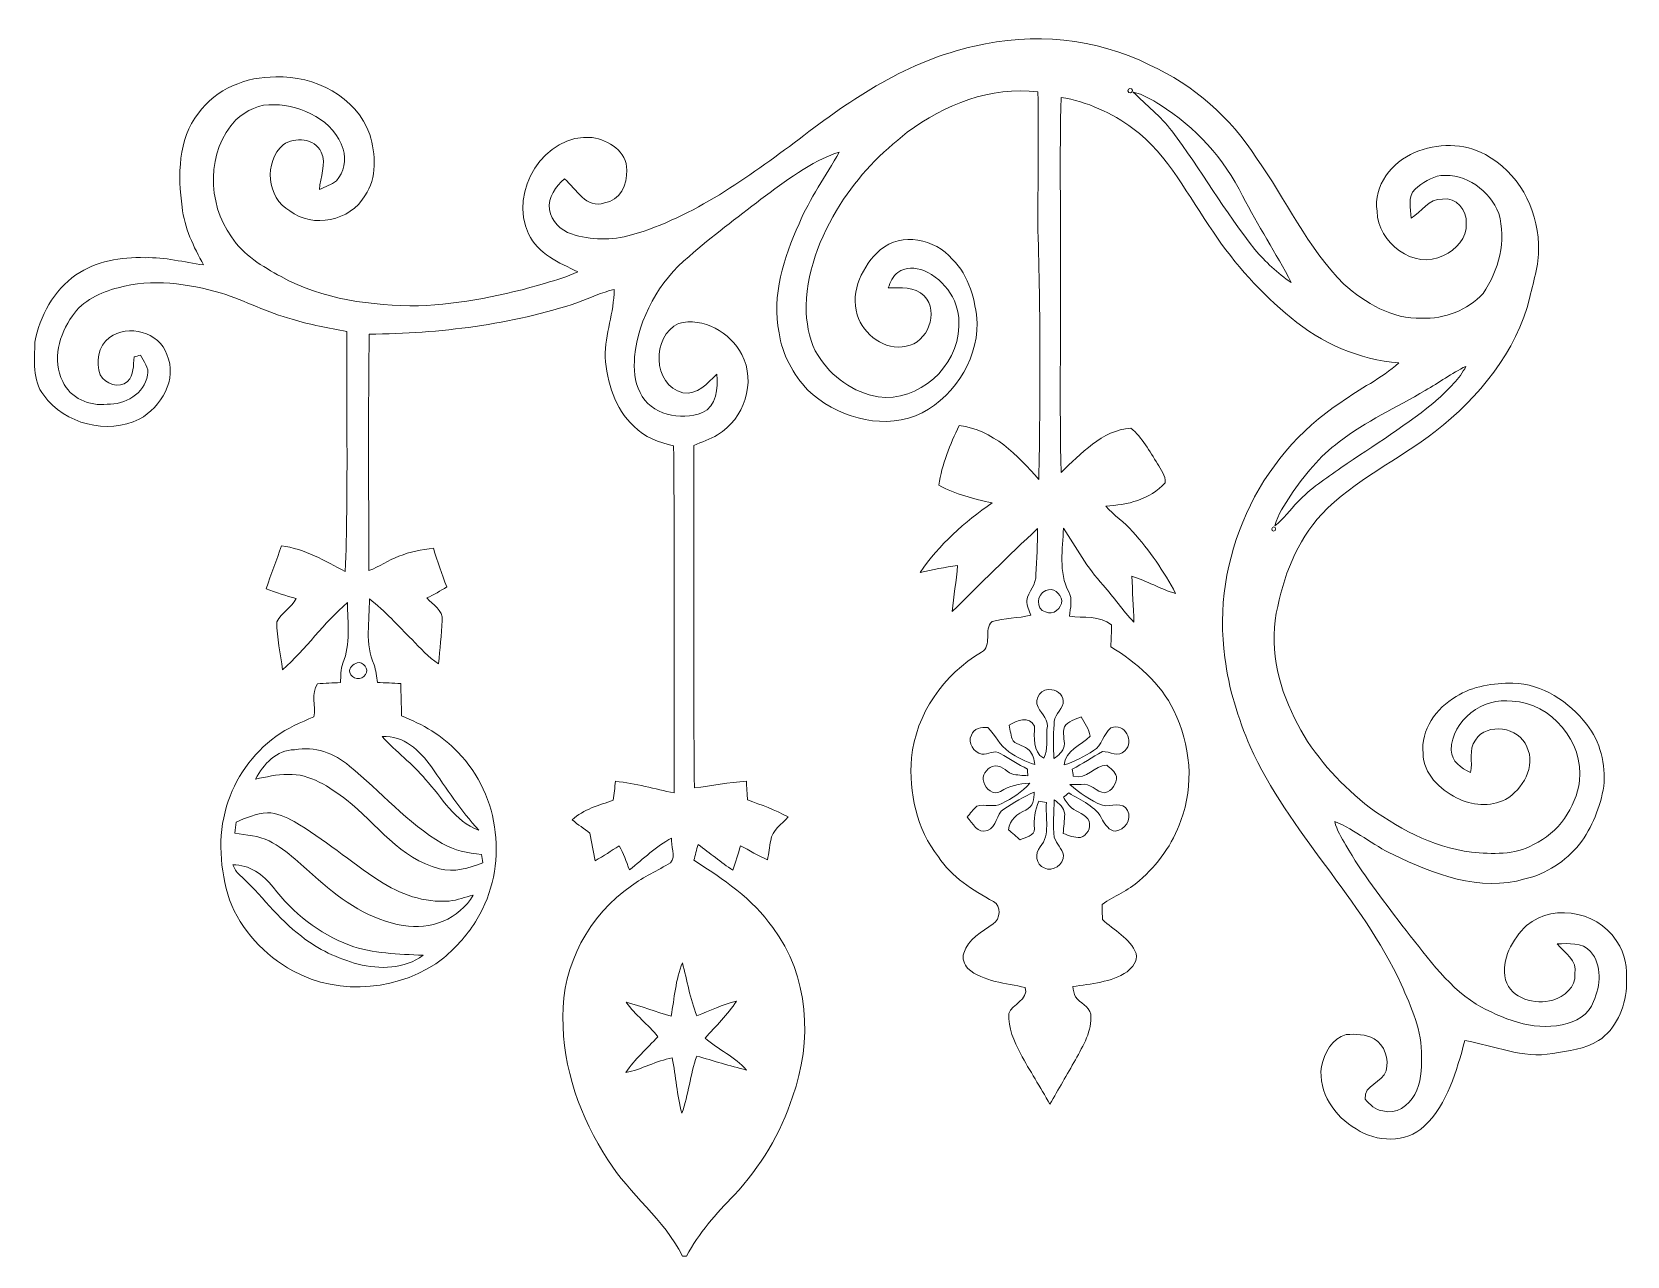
# Model space of a CAD drawing. Header units: centimetres. Extents: x -16.4 to 16.3, y -12.5 to 12.6.
import ezdxf

# ---------------------------------------------------------------- set-up
doc = ezdxf.new("R2010")
doc.units = ezdxf.units.CM
doc.header["$MEASUREMENT"] = 0
doc.layers.add('Layer 1', color=7, linetype='Continuous')

msp = doc.modelspace()

# ---------------------------------------------------------------- linework, layer by layer
at = {"layer": 'Layer 1', "color": 251, "lineweight": 9}
for points, knots in [([(2.94844, 12.31941), (4.14507, 12.61328), (5.44153, 12.48451), (6.54643, 11.93524), (6.54643, 11.93524), (7.43825, 11.52566), (8.2073, 10.85891), (8.73118, 10.02847), (8.73118, 10.02847), (9.3436, 9.17863), (9.77081, 8.1905), (10.52399, 7.44649), (10.52399, 7.44649), (10.9625, 7.05703), (11.51213, 6.72118), (12.12031, 6.74623), (12.12031, 6.74623), (12.58457, 6.72788), (13.06399, 6.90674), (13.37691, 7.25423), (13.37691, 7.25423), (13.70288, 7.72342), (13.86127, 8.33514), (13.69829, 8.89429), (13.69829, 8.89429), (13.51802, 9.3589), (13.02554, 9.72579), (12.51366, 9.66829), (12.51366, 9.66829), (12.31081, 9.64148), (12.13584, 9.51941), (11.98414, 9.38994), (11.98414, 9.38994), (11.81587, 9.24143), (11.90194, 8.99307), (11.90053, 8.79622), (11.90053, 8.79622), (12.12419, 8.91581), (12.25613, 9.20932), (12.54541, 9.18498), (12.54541, 9.18498), (12.82199, 9.24284), (13.05518, 8.95038), (13.03436, 8.68968), (13.03436, 8.68968), (13.05659, 8.39017), (12.81634, 8.15311), (12.56834, 8.03069), (12.56834, 8.03069), (11.95733, 7.72201), (11.21614, 8.29916), (11.20486, 8.93733), (11.20486, 8.93733), (11.1216, 9.46473), (11.51001, 9.94628), (11.97426, 10.14207), (11.97426, 10.14207), (12.43288, 10.33116), (12.98533, 10.34703), (13.42453, 10.09797), (13.42453, 10.09797), (14.08493, 9.74484), (14.49627, 9.00648), (14.51144, 8.26529), (14.51144, 8.26529), (14.54707, 7.89311), (14.41196, 7.53539), (14.33788, 7.17662), (14.33788, 7.17662), (14.05953, 6.05373), (13.29083, 5.12804), (12.39689, 4.42671), (12.39689, 4.42671), (11.63771, 3.8404), (10.74166, 3.42871), (10.0689, 2.73303), (10.0689, 2.73303), (9.55103, 2.17388), (9.27763, 1.43869), (9.13899, 0.70103), (9.13899, 0.70103), (8.99118, -0.0832), (9.20812, -0.88718), (9.57784, -1.57827), (9.57784, -1.57827), (9.90946, -2.21292), (10.40617, -2.74561), (10.95121, -3.20352), (10.95121, -3.20352), (11.59009, -3.69211), (12.33128, -4.09005), (13.13773, -4.198), (13.13773, -4.198), (13.56176, -4.23293), (14.02743, -4.25903), (14.41125, -4.04102), (14.41125, -4.04102), (14.92066, -3.80077), (15.27979, -3.28995), (15.35705, -2.73503), (15.35705, -2.73503), (15.44066, -1.93669), (14.78167, -1.13765), (13.97416, -1.10096), (13.97416, -1.10096), (13.38149, -1.01665), (12.73027, -1.48761), (12.72533, -2.10532), (12.72533, -2.10532), (12.72744, -2.33074), (12.931, -2.48138), (13.12044, -2.56393), (13.12044, -2.56393), (13.17336, -2.34239), (13.0714, -2.09685), (13.21922, -1.89824), (13.21922, -1.89824), (13.46263, -1.52535), (14.11351, -1.6333), (14.27332, -2.03406), (14.27332, -2.03406), (14.47299, -2.44046), (14.18583, -2.90471), (13.83869, -3.11779), (13.83869, -3.11779), (13.52402, -3.26843), (13.13878, -3.24797), (12.83434, -3.08216), (12.83434, -3.08216), (12.49038, -2.90789), (12.15312, -2.58686), (12.14713, -2.17482), (12.14713, -2.17482), (12.09562, -1.69186), (12.41771, -1.23996), (12.8234, -1.00853), (12.8234, -1.00853), (13.1663, -0.78522), (13.59069, -0.73689), (13.99074, -0.73054), (13.99074, -0.73054), (14.5954, -0.75065), (15.14044, -1.11331), (15.50239, -1.57968), (15.50239, -1.57968), (15.79026, -1.92646), (15.88481, -2.40059), (15.85306, -2.84157), (15.85306, -2.84157), (15.78215, -3.26984), (15.61775, -3.68753), (15.35282, -4.03325), (15.35282, -4.03325), (15.06671, -4.37685), (14.67584, -4.64638), (14.23592, -4.74516), (14.23592, -4.74516), (13.31482, -5.01468), (12.35809, -4.64392), (11.53364, -4.24386), (11.53364, -4.24386), (11.1156, -4.05195), (10.76353, -3.73903), (10.33667, -3.56864), (10.33667, -3.56864), (10.37865, -3.74291), (10.47178, -3.89637), (10.56245, -4.04912), (10.56245, -4.04912), (10.89371, -4.6305), (11.30998, -5.1572), (11.7118, -5.69061), (11.7118, -5.69061), (12.18099, -6.26105), (12.59621, -6.90628), (13.23439, -7.30704), (13.23439, -7.30704), (13.76214, -7.61254), (14.38338, -7.85702), (15.00145, -7.73566), (15.00145, -7.73566), (15.27309, -7.67851), (15.54226, -7.52929), (15.64315, -7.25306), (15.64315, -7.25306), (15.78709, -6.93521), (15.82307, -6.50764), (15.58071, -6.22965), (15.58071, -6.22965), (15.40926, -6.03845), (15.12916, -6.07055), (14.89914, -6.07514), (14.89914, -6.07514), (15.04908, -6.25752), (15.31683, -6.41592), (15.26145, -6.69003), (15.26145, -6.69003), (15.2872, -6.96308), (15.03814, -7.15358), (14.80672, -7.22731), (14.80672, -7.22731), (14.44829, -7.32785), (13.95194, -7.20791), (13.83693, -6.80856), (13.83693, -6.80856), (13.74027, -6.3877), (13.98263, -5.98341), (14.26732, -5.69837), (14.26732, -5.69837), (14.85893, -5.20306), (15.84565, -5.44472), (16.17867, -6.12523), (16.17867, -6.12523), (16.33036, -6.381), (16.32647, -6.68685), (16.31837, -6.97437), (16.31837, -6.97437), (16.2845, -7.39065), (16.10247, -7.82033), (15.74405, -8.05775), (15.74405, -8.05775), (15.46429, -8.23273), (15.12492, -8.26871), (14.80672, -8.32339), (14.80672, -8.32339), (14.19041, -8.4257), (13.60128, -8.16287), (13.00543, -8.05598), (13.00543, -8.05598), (12.83222, -8.67934), (12.65689, -9.35103), (12.17217, -9.81282), (12.17217, -9.81282), (11.79541, -10.1617), (11.19145, -10.14302), (10.77835, -9.8682), (10.77835, -9.8682), (10.33808, -9.61667), (9.9913, -9.11608), (10.06327, -8.59115), (10.06327, -8.59115), (10.12042, -8.31175), (10.28375, -8.01506), (10.57409, -7.93004), (10.57409, -7.93004), (10.76283, -7.92687), (10.97414, -7.91733), (11.14206, -8.02177), (11.14206, -8.02177), (11.35761, -8.15018), (11.45921, -8.43487), (11.38971, -8.67335), (11.38971, -8.67335), (11.3188, -8.92417), (10.92546, -8.96157), (10.95897, -9.25613), (10.95897, -9.25613), (11.05634, -9.36444), (11.17099, -9.48085), (11.32409, -9.49813), (11.32409, -9.49813), (11.58938, -9.57328), (11.8642, -9.39513), (11.97568, -9.15841), (11.97568, -9.15841), (12.11396, -8.92699), (12.11432, -8.64512), (12.11749, -8.38513), (12.11749, -8.38513), (12.12772, -7.86019), (11.90583, -7.3716), (11.69804, -6.9024), (11.69804, -6.9024), (10.88912, -5.14027), (9.39933, -3.79689), (8.60065, -2.02947), (8.60065, -2.02947), (8.35723, -1.44739), (8.15721, -0.84167), (8.08559, -0.21196), (8.08559, -0.21196), (7.79526, 1.79076), (8.7594, 3.9233), (10.46261, 5.02044), (10.46261, 5.02044), (10.8489, 5.30513), (11.2927, 5.50939), (11.65218, 5.82971), (11.65218, 5.82971), (10.83938, 5.89286), (10.0682, 6.23717), (9.44167, 6.75223), (9.44167, 6.75223), (8.82749, 7.25599), (8.28915, 7.85042), (7.84782, 8.51082), (7.84782, 8.51082), (7.33241, 9.24213), (6.93413, 10.08774), (6.20035, 10.63631), (6.20035, 10.63631), (5.76396, 10.9524), (5.2609, 11.18523), (4.7268, 11.27131), (4.7268, 11.27131), (4.69434, 10.08174), (4.71974, 8.89182), (4.71198, 7.7019), (4.71198, 7.7019), (4.72009, 6.32995), (4.69469, 4.95764), (4.72608, 3.58569), (4.72608, 3.58569), (5.13284, 3.96493), (5.56253, 4.45282), (6.15555, 4.49374), (6.15555, 4.49374), (6.39649, 4.30218), (6.53831, 4.01785), (6.70447, 3.76526), (6.70447, 3.76526), (6.76444, 3.64143), (6.87486, 3.52078), (6.85828, 3.37367), (6.85828, 3.37367), (6.54784, 3.02936), (6.0857, 2.91718), (5.64014, 2.89707), (5.64014, 2.89707), (5.80771, 2.70551), (6.02573, 2.56687), (6.19259, 2.37425), (6.19259, 2.37425), (6.53725, 1.99078), (6.83429, 1.56251), (7.07453, 1.10602), (7.07453, 1.10602), (6.76268, 1.19139), (6.48469, 1.36531), (6.17671, 1.46056), (6.17671, 1.46056), (6.1873, 1.14694), (6.2127, 0.83367), (6.21764, 0.51935), (6.21764, 0.51935), (5.98939, 0.75536), (5.81053, 1.0337), (5.58687, 1.27394), (5.58687, 1.27394), (5.26302, 1.62636), (5.03618, 2.04899), (4.77441, 2.44516), (4.77441, 2.44516), (4.76172, 2.01583), (4.66682, 1.53888), (4.88378, 1.14094), (4.88378, 1.14094), (4.96492, 0.98678), (4.91518, 0.80616), (4.89824, 0.64211), (4.89824, 0.64211), (5.18364, 0.59414), (5.52619, 0.66504), (5.75761, 0.46079), (5.75761, 0.46079), (5.75903, 0.31297), (5.75373, 0.16375), (5.74562, 0.01523), (5.74562, 0.01523), (6.27055, -0.31215), (6.76621, -0.72666), (7.03749, -1.29534), (7.03749, -1.29534), (7.38004, -1.98537), (7.46012, -2.82534), (7.1779, -3.54994), (7.1779, -3.54994), (7.01738, -4.03079), (6.708, -4.44953), (6.32911, -4.78114), (6.32911, -4.78114), (6.10757, -4.98929), (5.81159, -5.08911), (5.56817, -5.26481), (5.56817, -5.26481), (5.56958, -5.34206), (5.57205, -5.49658), (5.57346, -5.57384), (5.57346, -5.57384), (5.80594, -5.79997), (6.14426, -5.95096), (6.26385, -6.27305), (6.26385, -6.27305), (6.30054, -6.43038), (6.18941, -6.55633), (6.07829, -6.64487), (6.07829, -6.64487), (5.75268, -6.86924), (5.34275, -6.889), (4.96492, -6.95038), (4.96492, -6.95038), (4.97762, -7.02199), (4.98609, -7.09643), (5.0196, -7.16205), (5.0196, -7.16205), (5.11591, -7.28446), (5.30112, -7.34937), (5.33252, -7.51659), (5.33252, -7.51659), (5.37132, -7.85772), (5.17271, -8.16005), (5.02243, -8.44792), (5.02243, -8.44792), (4.84392, -8.7506), (4.67564, -9.05893), (4.49467, -9.3602), (4.49467, -9.3602), (4.30029, -9.01094), (4.08439, -8.6744), (3.89283, -8.32374), (3.89283, -8.32374), (3.76195, -8.0701), (3.63601, -7.7974), (3.65541, -7.50459), (3.65541, -7.50459), (3.72244, -7.29963), (4.06216, -7.2319), (3.99126, -6.96978), (3.99126, -6.96978), (3.59015, -6.87312), (3.14141, -6.8576), (2.81121, -6.57961), (2.81121, -6.57961), (2.7463, -6.49106), (2.68915, -6.37747), (2.73184, -6.26775), (2.73184, -6.26775), (2.81298, -5.97495), (3.10719, -5.82784), (3.33509, -5.66486), (3.33509, -5.66486), (3.4829, -5.56996), (3.5083, -5.29126), (3.34003, -5.20976), (3.34003, -5.20976), (2.91458, -4.972), (2.48172, -4.70811), (2.21148, -4.28937), (2.21148, -4.28937), (1.76451, -3.72386), (1.60365, -2.97315), (1.65868, -2.26513), (1.65868, -2.26513), (1.75005, -1.36343), (2.3212, -0.55133), (3.09449, -0.09554), (3.09449, -0.09554), (3.32451, 0.02616), (3.13224, 0.37118), (3.31004, 0.52958), (3.31004, 0.52958), (3.56757, 0.60719), (3.84168, 0.59766), (4.10344, 0.65834), (4.10344, 0.65834), (4.07028, 0.75641), (4.01807, 0.85308), (4.02089, 0.95891), (4.02089, 0.95891), (4.05405, 1.14835), (4.22409, 1.28946), (4.2068, 1.49407), (4.2068, 1.49407), (4.23573, 1.80734), (4.24243, 2.12202), (4.24102, 2.43599), (4.24102, 2.43599), (3.65188, 1.87507), (3.07051, 1.30604), (2.493, 0.73384), (2.493, 0.73384), (2.523, 1.04957), (2.57873, 1.36213), (2.60271, 1.67822), (2.60271, 1.67822), (2.34554, 1.64295), (2.09154, 1.59144), (1.8386, 1.53605), (1.8386, 1.53605), (2.22243, 2.11038), (2.75018, 2.56828), (3.31322, 2.96057), (3.31322, 2.96057), (2.93716, 3.04665), (2.55792, 3.1352), (2.21818, 3.32499), (2.21818, 3.32499), (2.28239, 3.75503), (2.45068, 4.1579), (2.63588, 4.54772), (2.63588, 4.54772), (3.32451, 4.46058), (3.8385, 3.94306), (4.26924, 3.44), (4.26924, 3.44), (4.30311, 5.14215), (4.30523, 6.84642), (4.25231, 8.54857), (4.25231, 8.54857), (4.25196, 9.49331), (4.25548, 10.43769), (4.25231, 11.38208), (4.25231, 11.38208), (3.28852, 11.50626), (2.3346, 11.12526), (1.57366, 10.55799), (1.57366, 10.55799), (1.04132, 10.14101), (0.5566, 9.65347), (0.19959, 9.07597), (0.19959, 9.07597), (-0.22621, 8.4191), (-0.51549, 7.6511), (-0.5035, 6.86018), (-0.5035, 6.86018), (-0.47175, 6.5582), (-0.4273, 6.23858), (-0.25479, 5.9807), (-0.25479, 5.9807), (0.01262, 5.54396), (0.47088, 5.22117), (0.97747, 5.13509), (0.97747, 5.13509), (1.80473, 5.0222), (2.61259, 5.74893), (2.62706, 6.57443), (2.62706, 6.57443), (2.67398, 7.06196), (2.3533, 7.53363), (1.91338, 7.72554), (1.91338, 7.72554), (1.74123, 7.78551), (1.53133, 7.80103), (1.38034, 7.68321), (1.38034, 7.68321), (1.27345, 7.60948), (1.22229, 7.48636), (1.18243, 7.36782), (1.18243, 7.36782), (1.43396, 7.37347), (1.72288, 7.39816), (1.92044, 7.20343), (1.92044, 7.20343), (2.23582, 6.86899), (1.98888, 6.24281), (1.54897, 6.17226), (1.54897, 6.17226), (1.11152, 6.07313), (0.67619, 6.41144), (0.5439, 6.81573), (0.5439, 6.81573), (0.40032, 7.30856), (0.65714, 7.82255), (1.01945, 8.14852), (1.01945, 8.14852), (1.4583, 8.51753), (2.14234, 8.37394), (2.49617, 7.95626), (2.49617, 7.95626), (2.8472, 7.61371), (2.9682, 7.11629), (3.00736, 6.64357), (3.00736, 6.64357), (3.00383, 5.83888), (2.4803, 5.05783), (1.73947, 4.74421), (1.73947, 4.74421), (0.97817, 4.46129), (0.10963, 4.73963), (-0.46822, 5.27303), (-0.46822, 5.27303), (-0.7649, 5.5997), (-0.99492, 6.00469), (-1.05559, 6.44672), (-1.05559, 6.44672), (-1.21223, 7.21507), (-0.95505, 7.98836), (-0.64602, 8.68368), (-0.64602, 8.68368), (-0.42588, 9.20333), (-0.09427, 9.66194), (0.17842, 10.1523), (0.17842, 10.1523), (-0.41918, 9.95121), (-0.92577, 9.55575), (-1.42707, 9.18428), (-1.42707, 9.18428), (-1.92625, 8.80363), (-2.42719, 8.4251), (-2.90238, 8.01411), (-2.90238, 8.01411), (-3.52116, 7.50752), (-3.93285, 6.75328), (-4.01716, 5.95706), (-4.01716, 5.95706), (-4.03479, 5.71224), (-4.02598, 5.44659), (-3.90392, 5.22681), (-3.90392, 5.22681), (-3.69331, 4.76185), (-3.07066, 4.63979), (-2.62863, 4.81195), (-2.62863, 4.81195), (-2.33265, 4.94212), (-2.30795, 5.31325), (-2.3323, 5.59723), (-2.3323, 5.59723), (-2.52244, 5.41379), (-2.7327, 5.16543), (-3.02762, 5.21588), (-3.02762, 5.21588), (-3.65768, 5.37357), (-3.67215, 6.38216), (-3.11652, 6.6404), (-3.11652, 6.6404), (-2.60746, 6.77727), (-2.05713, 6.45166), (-1.81865, 6.00469), (-1.81865, 6.00469), (-1.52161, 5.43143), (-1.76962, 4.6793), (-2.31642, 4.35969), (-2.31642, 4.35969), (-2.46635, 4.26267), (-2.63815, 4.2094), (-2.80184, 4.14096), (-2.80184, 4.14096), (-2.79655, 1.80099), (-2.81454, -0.53934), (-2.79302, -2.87931), (-2.79302, -2.87931), (-2.43601, -2.84474), (-2.08535, -2.75937), (-1.72587, -2.74279), (-1.72587, -2.74279), (-1.71987, -2.83874), (-1.70717, -3.02995), (-1.70118, -3.1259), (-1.70118, -3.1259), (-1.41895, -3.22856), (-1.13391, -3.32769), (-0.86968, -3.47269), (-0.86968, -3.47269), (-0.99245, -3.62897), (-1.20658, -3.73939), (-1.2274, -3.95459), (-1.2274, -3.95459), (-1.24856, -4.08652), (-1.26726, -4.22022), (-1.29195, -4.35181), (-1.29195, -4.35181), (-1.48492, -4.27314), (-1.65955, -4.15813), (-1.8444, -4.06324), (-1.8444, -4.06324), (-1.89732, -4.23045), (-1.94565, -4.39873), (-2.00068, -4.56524), (-2.00068, -4.56524), (-2.2508, -4.4079), (-2.4727, -4.21105), (-2.71365, -4.04067), (-2.71365, -4.04067), (-2.75069, -4.14543), (-2.77256, -4.25515), (-2.80149, -4.36274), (-2.80149, -4.36274), (-2.20318, -4.74339), (-1.59499, -5.15191), (-1.18365, -5.74212), (-1.18365, -5.74212), (-0.43753, -6.71755), (-0.37085, -8.07926), (-0.77725, -9.2071), (-0.77725, -9.2071), (-1.02278, -9.95675), (-1.43695, -10.64678), (-1.9767, -11.22146), (-1.9767, -11.22146), (-2.34711, -11.60175), (-2.69777, -12.00498), (-2.9553, -12.47276), (-2.9553, -12.47276), (-2.97576, -12.47276), (-3.01704, -12.47241), (-3.0375, -12.47241), (-3.0375, -12.47241), (-3.4118, -11.71605), (-4.12017, -11.20735), (-4.56503, -10.50109), (-4.56503, -10.50109), (-5.13229, -9.63608), (-5.49671, -8.61548), (-5.48613, -7.57338), (-5.48613, -7.57338), (-5.50871, -6.5154), (-4.94885, -5.4793), (-4.0796, -4.8845), (-4.0796, -4.8845), (-3.83266, -4.69506), (-3.54373, -4.57335), (-3.27986, -4.41213), (-3.27986, -4.41213), (-3.16168, -4.27737), (-3.28233, -4.05936), (-3.25975, -3.9066), (-3.25975, -3.9066), (-3.57937, -4.07417), (-3.83654, -4.3363), (-4.12122, -4.55465), (-4.12122, -4.55465), (-4.19179, -4.39097), (-4.24506, -4.22057), (-4.33183, -4.065), (-4.33183, -4.065), (-4.49482, -4.16872), (-4.65781, -4.27279), (-4.82361, -4.37262), (-4.82361, -4.37262), (-4.86911, -4.1853), (-4.90299, -3.9955), (-4.93227, -3.80536), (-4.93227, -3.80536), (-5.05503, -3.71645), (-5.17815, -3.63002), (-5.29598, -3.53513), (-5.29598, -3.53513), (-5.06738, -3.31182), (-4.74424, -3.23985), (-4.45531, -3.13049), (-4.45531, -3.13049), (-4.43979, -3.00067), (-4.42392, -2.87191), (-4.40733, -2.74279), (-4.40733, -2.74279), (-4.00023, -2.78865), (-3.60441, -2.89907), (-3.20436, -2.98303), (-3.20436, -2.98303), (-3.21988, -0.61095), (-3.19448, 1.76113), (-3.21742, 4.13285), (-3.21742, 4.13285), (-3.51516, 4.19706), (-3.81467, 4.30889), (-4.03092, 4.53219), (-4.03092, 4.53219), (-4.42744, 4.88921), (-4.5823, 5.43566), (-4.6204, 5.95107), (-4.6204, 5.95107), (-4.62288, 6.42026), (-4.43944, 6.86582), (-4.43555, 7.33396), (-4.43555, 7.33396), (-4.69203, 7.28104), (-4.92626, 7.16215), (-5.17004, 7.07219), (-5.17004, 7.07219), (-6.54975, 6.61182), (-8.00814, 6.43261), (-9.45841, 6.41991), (-9.45841, 6.41991), (-9.47993, 4.8056), (-9.4711, 3.19058), (-9.46335, 1.57592), (-9.46335, 1.57592), (-9.24886, 1.65141), (-9.06259, 1.78617), (-8.85163, 1.86872), (-8.85163, 1.86872), (-8.62479, 1.95798), (-8.38455, 2.00842), (-8.14218, 2.03206), (-8.14218, 2.03206), (-8.06493, 1.7636), (-7.96968, 1.50078), (-7.86703, 1.24113), (-7.86703, 1.24113), (-7.99932, 1.15717), (-8.13514, 1.07885), (-8.27872, 1.01571), (-8.27872, 1.01571), (-8.16336, 0.87636), (-7.94005, 0.76523), (-7.96122, 0.55357), (-7.96122, 0.55357), (-7.97815, 0.25759), (-8.00637, -0.03839), (-8.03777, -0.33367), (-8.03777, -0.33367), (-8.2505, -0.20737), (-8.40677, -0.01158), (-8.58034, 0.15987), (-8.58034, 0.15987), (-8.86503, 0.44491), (-9.13632, 0.74583), (-9.45487, 0.99419), (-9.45487, 0.99419), (-9.44712, 0.54828), (-9.55683, 0.06568), (-9.35857, -0.35378), (-9.35857, -0.35378), (-9.31906, -0.47125), (-9.31412, -0.5979), (-9.29119, -0.71961), (-9.29119, -0.71961), (-9.13209, -0.72525), (-8.97193, -0.7309), (-8.81246, -0.73972), (-8.81246, -0.73972), (-8.80577, -0.95914), (-8.80082, -1.17928), (-8.7966, -1.39941), (-8.7966, -1.39941), (-8.37079, -1.57615), (-7.95769, -1.8044), (-7.64266, -2.14801), (-7.64266, -2.14801), (-6.76248, -3.0236), (-6.60479, -4.50632), (-7.24578, -5.56361), (-7.24578, -5.56361), (-7.42288, -5.86912), (-7.66488, -6.13017), (-7.9277, -6.36371), (-7.9277, -6.36371), (-8.79589, -7.03011), (-10.06129, -7.15817), (-11.02615, -6.62688), (-11.02615, -6.62688), (-11.60259, -6.30374), (-12.0926, -5.79644), (-12.32402, -5.17096), (-12.32402, -5.17096), (-12.51593, -4.55571), (-12.57273, -3.87803), (-12.38188, -3.25502), (-12.38188, -3.25502), (-12.21078, -2.68705), (-11.85659, -2.17164), (-11.37117, -1.82768), (-11.37117, -1.82768), (-11.13657, -1.64953), (-10.8614, -1.5384), (-10.59329, -1.42234), (-10.59329, -1.42234), (-10.5492, -1.20186), (-10.65538, -0.93904), (-10.51992, -0.7443), (-10.51992, -0.7443), (-10.36363, -0.73125), (-10.2063, -0.72666), (-10.04931, -0.72208), (-10.04931, -0.72208), (-10.03837, -0.58908), (-10.04684, -0.45044), (-9.99675, -0.32485), (-9.99675, -0.32485), (-9.83623, 0.07026), (-9.9015, 0.50806), (-9.90679, 0.92257), (-9.90679, 0.92257), (-10.38657, 0.49924), (-10.76016, -0.02852), (-11.23323, -0.45926), (-11.23323, -0.45926), (-11.2805, -0.13188), (-11.35529, 0.19515), (-11.35247, 0.52711), (-11.35247, 0.52711), (-11.25969, 0.71338), (-11.05085, 0.81498), (-10.95595, 1.00406), (-10.95595, 1.00406), (-11.16373, 1.05875), (-11.36976, 1.12154), (-11.56837, 1.20374), (-11.56837, 1.20374), (-11.47594, 1.50042), (-11.35423, 1.78688), (-11.25969, 2.08286), (-11.25969, 2.08286), (-10.78132, 2.02148), (-10.36575, 1.77735), (-9.94947, 1.55581), (-9.94947, 1.55581), (-9.88702, 3.19411), (-9.92831, 4.83417), (-9.91667, 6.47318), (-9.91667, 6.47318), (-10.29273, 6.54761), (-10.67161, 6.61147), (-11.03885, 6.72471), (-11.03885, 6.72471), (-11.53803, 6.85982), (-11.99805, 7.10324), (-12.48947, 7.26023), (-12.48947, 7.26023), (-13.17139, 7.45813), (-13.91117, 7.5615), (-14.60755, 7.3717), (-14.60755, 7.3717), (-14.96315, 7.27293), (-15.33604, 7.11453), (-15.54453, 6.79209), (-15.54453, 6.79209), (-15.81687, 6.41497), (-15.96292, 5.88721), (-15.74173, 5.45118), (-15.74173, 5.45118), (-15.59251, 5.10475), (-15.19175, 4.9386), (-14.83192, 4.98587), (-14.83192, 4.98587), (-14.46856, 4.96505), (-14.06427, 5.20036), (-14.00465, 5.57889), (-14.00465, 5.57889), (-13.96338, 5.7327), (-14.08403, 5.86146), (-14.14753, 5.98881), (-14.14753, 5.98881), (-14.19092, 5.97717), (-14.23467, 5.96588), (-14.27806, 5.95389), (-14.27806, 5.95389), (-14.29781, 5.78138), (-14.27735, 5.5803), (-14.41388, 5.44977), (-14.41388, 5.44977), (-14.58427, 5.2949), (-14.86931, 5.39897), (-14.97515, 5.58312), (-14.97515, 5.58312), (-15.07145, 5.84947), (-15.01536, 6.16803), (-14.78535, 6.34971), (-14.78535, 6.34971), (-14.40576, 6.63263), (-13.75912, 6.46648), (-13.60672, 6.00151), (-13.60672, 6.00151), (-13.388, 5.4981), (-13.71961, 4.91955), (-14.17293, 4.67895), (-14.17293, 4.67895), (-14.83121, 4.35122), (-15.6994, 4.57947), (-16.13155, 5.1679), (-16.13155, 5.1679), (-16.37426, 5.47729), (-16.31604, 5.89145), (-16.31394, 6.25693), (-16.31394, 6.25693), (-16.20915, 6.7935), (-15.92659, 7.31596), (-15.4708, 7.63346), (-15.4708, 7.63346), (-15.06052, 7.91745), (-14.54617, 8.00529), (-14.05545, 7.98659), (-14.05545, 7.98659), (-13.6487, 8.00035), (-13.25465, 7.89205), (-12.85495, 7.83808), (-12.85495, 7.83808), (-13.05956, 8.20779), (-13.24583, 8.59831), (-13.29592, 9.02306), (-13.29592, 9.02306), (-13.37883, 9.6704), (-13.38447, 10.4063), (-12.96149, 10.94711), (-12.96149, 10.94711), (-12.60236, 11.44276), (-11.97795, 11.70134), (-11.37505, 11.69041), (-11.37505, 11.69041), (-10.5813, 11.72639), (-9.72581, 11.28542), (-9.44534, 10.51248), (-9.44534, 10.51248), (-9.3307, 10.10361), (-9.2926, 9.62419), (-9.54554, 9.25695), (-9.54554, 9.25695), (-9.84858, 8.73836), (-10.60811, 8.58067), (-11.08789, 8.94474), (-11.08789, 8.94474), (-11.55814, 9.21038), (-11.62482, 9.94733), (-11.223, 10.30188), (-11.223, 10.30188), (-10.97888, 10.46803), (-10.58553, 10.43769), (-10.44125, 10.15053), (-10.44125, 10.15053), (-10.32906, 9.90429), (-10.46876, 9.63689), (-10.47828, 9.38501), (-10.47828, 9.38501), (-10.35764, 9.43404), (-10.23628, 9.48625), (-10.13045, 9.56281), (-10.13045, 9.56281), (-9.98016, 9.73461), (-9.92196, 9.99249), (-9.99075, 10.21121), (-9.99075, 10.21121), (-10.18548, 10.79259), (-10.82577, 11.1182), (-11.40962, 11.12103), (-11.40962, 11.12103), (-11.70278, 11.14255), (-11.97971, 11.00496), (-12.19032, 10.81058), (-12.19032, 10.81058), (-12.79992, 10.17734), (-12.78369, 9.10596), (-12.2838, 8.41346), (-12.2838, 8.41346), (-12.04074, 8.04163), (-11.64739, 7.80809), (-11.26675, 7.59854), (-11.26675, 7.59854), (-10.40914, 7.12934), (-9.41113, 7.00058), (-8.44628, 7.00093), (-8.44628, 7.00093), (-7.56399, 7.04044), (-6.69122, 7.21084), (-5.84667, 7.46448), (-5.84667, 7.46448), (-5.62265, 7.53469), (-5.39158, 7.58937), (-5.18239, 7.69873), (-5.18239, 7.69873), (-5.56515, 7.88041), (-6.0026, 8.06562), (-6.18992, 8.4766), (-6.18992, 8.4766), (-6.60479, 9.33456), (-5.86713, 10.54353), (-4.88499, 10.45039), (-4.88499, 10.45039), (-4.55197, 10.39748), (-4.16921, 10.16041), (-4.18015, 9.78223), (-4.18015, 9.78223), (-4.15932, 9.49895), (-4.32196, 9.14406), (-4.63593, 9.11054), (-4.63593, 9.11054), (-5.006, 8.97719), (-5.2159, 9.397), (-5.45262, 9.60161), (-5.45262, 9.60161), (-5.63959, 9.44956), (-5.79622, 9.22661), (-5.76518, 8.97261), (-5.76518, 8.97261), (-5.72108, 8.73625), (-5.53587, 8.54539), (-5.30974, 8.47378), (-5.30974, 8.47378), (-4.91779, 8.33902), (-4.48212, 8.34149), (-4.08419, 8.45261), (-4.08419, 8.45261), (-2.79867, 8.81986), (-1.70576, 9.62983), (-0.64602, 10.41512), (-0.64602, 10.41512), (0.42819, 11.24767), (1.60012, 12.02766), (2.94844, 12.31941), (2.94844, 12.31941), (2.94844, 12.31941), (2.94844, 12.31941), (2.94844, 12.31941)], [0, 0, 0, 0, 0.00364964, 0.00364964, 0.00364964, 0.00364964, 0.00729927, 0.00729927, 0.00729927, 0.00729927, 0.01094891, 0.01094891, 0.01094891, 0.01094891, 0.01459854, 0.01459854, 0.01459854, 0.01459854, 0.01824818, 0.01824818, 0.01824818, 0.01824818, 0.02189781, 0.02189781, 0.02189781, 0.02189781, 0.02554745, 0.02554745, 0.02554745, 0.02554745, 0.02919708, 0.02919708, 0.02919708, 0.02919708, 0.03284672, 0.03284672, 0.03284672, 0.03284672, 0.03649635, 0.03649635, 0.03649635, 0.03649635, 0.04014599, 0.04014599, 0.04014599, 0.04014599, 0.04379562, 0.04379562, 0.04379562, 0.04379562, 0.04744526, 0.04744526, 0.04744526, 0.04744526, 0.05109489, 0.05109489, 0.05109489, 0.05109489, 0.05474453, 0.05474453, 0.05474453, 0.05474453, 0.05839416, 0.05839416, 0.05839416, 0.05839416, 0.0620438, 0.0620438, 0.0620438, 0.0620438, 0.06569343, 0.06569343, 0.06569343, 0.06569343, 0.06934307, 0.06934307, 0.06934307, 0.06934307, 0.0729927, 0.0729927, 0.0729927, 0.0729927, 0.07664234, 0.07664234, 0.07664234, 0.07664234, 0.08029197, 0.08029197, 0.08029197, 0.08029197, 0.08394161, 0.08394161, 0.08394161, 0.08394161, 0.08759124, 0.08759124, 0.08759124, 0.08759124, 0.09124088, 0.09124088, 0.09124088, 0.09124088, 0.09489051, 0.09489051, 0.09489051, 0.09489051, 0.09854015, 0.09854015, 0.09854015, 0.09854015, 0.10218978, 0.10218978, 0.10218978, 0.10218978, 0.10583942, 0.10583942, 0.10583942, 0.10583942, 0.10948905, 0.10948905, 0.10948905, 0.10948905, 0.11313869, 0.11313869, 0.11313869, 0.11313869, 0.11678832, 0.11678832, 0.11678832, 0.11678832, 0.12043796, 0.12043796, 0.12043796, 0.12043796, 0.12408759, 0.12408759, 0.12408759, 0.12408759, 0.12773723, 0.12773723, 0.12773723, 0.12773723, 0.13138686, 0.13138686, 0.13138686, 0.13138686, 0.1350365, 0.1350365, 0.1350365, 0.1350365, 0.13868613, 0.13868613, 0.13868613, 0.13868613, 0.14233577, 0.14233577, 0.14233577, 0.14233577, 0.1459854, 0.1459854, 0.1459854, 0.1459854, 0.14963504, 0.14963504, 0.14963504, 0.14963504, 0.15328467, 0.15328467, 0.15328467, 0.15328467, 0.15693431, 0.15693431, 0.15693431, 0.15693431, 0.16058394, 0.16058394, 0.16058394, 0.16058394, 0.16423358, 0.16423358, 0.16423358, 0.16423358, 0.16788321, 0.16788321, 0.16788321, 0.16788321, 0.17153285, 0.17153285, 0.17153285, 0.17153285, 0.17518248, 0.17518248, 0.17518248, 0.17518248, 0.17883212, 0.17883212, 0.17883212, 0.17883212, 0.18248175, 0.18248175, 0.18248175, 0.18248175, 0.18613139, 0.18613139, 0.18613139, 0.18613139, 0.18978102, 0.18978102, 0.18978102, 0.18978102, 0.19343066, 0.19343066, 0.19343066, 0.19343066, 0.19708029, 0.19708029, 0.19708029, 0.19708029, 0.20072993, 0.20072993, 0.20072993, 0.20072993, 0.20437956, 0.20437956, 0.20437956, 0.20437956, 0.2080292, 0.2080292, 0.2080292, 0.2080292, 0.21167883, 0.21167883, 0.21167883, 0.21167883, 0.21532847, 0.21532847, 0.21532847, 0.21532847, 0.2189781, 0.2189781, 0.2189781, 0.2189781, 0.22262774, 0.22262774, 0.22262774, 0.22262774, 0.22627737, 0.22627737, 0.22627737, 0.22627737, 0.22992701, 0.22992701, 0.22992701, 0.22992701, 0.23357664, 0.23357664, 0.23357664, 0.23357664, 0.23722628, 0.23722628, 0.23722628, 0.23722628, 0.24087591, 0.24087591, 0.24087591, 0.24087591, 0.24452555, 0.24452555, 0.24452555, 0.24452555, 0.24817518, 0.24817518, 0.24817518, 0.24817518, 0.25182482, 0.25182482, 0.25182482, 0.25182482, 0.25547445, 0.25547445, 0.25547445, 0.25547445, 0.25912409, 0.25912409, 0.25912409, 0.25912409, 0.26277372, 0.26277372, 0.26277372, 0.26277372, 0.26642336, 0.26642336, 0.26642336, 0.26642336, 0.27007299, 0.27007299, 0.27007299, 0.27007299, 0.27372263, 0.27372263, 0.27372263, 0.27372263, 0.27737226, 0.27737226, 0.27737226, 0.27737226, 0.2810219, 0.2810219, 0.2810219, 0.2810219, 0.28467153, 0.28467153, 0.28467153, 0.28467153, 0.28832117, 0.28832117, 0.28832117, 0.28832117, 0.2919708, 0.2919708, 0.2919708, 0.2919708, 0.29562044, 0.29562044, 0.29562044, 0.29562044, 0.29927007, 0.29927007, 0.29927007, 0.29927007, 0.30291971, 0.30291971, 0.30291971, 0.30291971, 0.30656934, 0.30656934, 0.30656934, 0.30656934, 0.31021898, 0.31021898, 0.31021898, 0.31021898, 0.31386861, 0.31386861, 0.31386861, 0.31386861, 0.31751825, 0.31751825, 0.31751825, 0.31751825, 0.32116788, 0.32116788, 0.32116788, 0.32116788, 0.32481752, 0.32481752, 0.32481752, 0.32481752, 0.32846715, 0.32846715, 0.32846715, 0.32846715, 0.33211679, 0.33211679, 0.33211679, 0.33211679, 0.33576642, 0.33576642, 0.33576642, 0.33576642, 0.33941606, 0.33941606, 0.33941606, 0.33941606, 0.34306569, 0.34306569, 0.34306569, 0.34306569, 0.34671533, 0.34671533, 0.34671533, 0.34671533, 0.35036496, 0.35036496, 0.35036496, 0.35036496, 0.3540146, 0.3540146, 0.3540146, 0.3540146, 0.35766423, 0.35766423, 0.35766423, 0.35766423, 0.36131387, 0.36131387, 0.36131387, 0.36131387, 0.3649635, 0.3649635, 0.3649635, 0.3649635, 0.36861314, 0.36861314, 0.36861314, 0.36861314, 0.37226277, 0.37226277, 0.37226277, 0.37226277, 0.37591241, 0.37591241, 0.37591241, 0.37591241, 0.37956204, 0.37956204, 0.37956204, 0.37956204, 0.38321168, 0.38321168, 0.38321168, 0.38321168, 0.38686131, 0.38686131, 0.38686131, 0.38686131, 0.39051095, 0.39051095, 0.39051095, 0.39051095, 0.39416058, 0.39416058, 0.39416058, 0.39416058, 0.39781022, 0.39781022, 0.39781022, 0.39781022, 0.40145985, 0.40145985, 0.40145985, 0.40145985, 0.40510949, 0.40510949, 0.40510949, 0.40510949, 0.40875912, 0.40875912, 0.40875912, 0.40875912, 0.41240876, 0.41240876, 0.41240876, 0.41240876, 0.41605839, 0.41605839, 0.41605839, 0.41605839, 0.41970803, 0.41970803, 0.41970803, 0.41970803, 0.42335766, 0.42335766, 0.42335766, 0.42335766, 0.4270073, 0.4270073, 0.4270073, 0.4270073, 0.43065693, 0.43065693, 0.43065693, 0.43065693, 0.43430657, 0.43430657, 0.43430657, 0.43430657, 0.4379562, 0.4379562, 0.4379562, 0.4379562, 0.44160584, 0.44160584, 0.44160584, 0.44160584, 0.44525547, 0.44525547, 0.44525547, 0.44525547, 0.44890511, 0.44890511, 0.44890511, 0.44890511, 0.45255474, 0.45255474, 0.45255474, 0.45255474, 0.45620438, 0.45620438, 0.45620438, 0.45620438, 0.45985401, 0.45985401, 0.45985401, 0.45985401, 0.46350365, 0.46350365, 0.46350365, 0.46350365, 0.46715328, 0.46715328, 0.46715328, 0.46715328, 0.47080292, 0.47080292, 0.47080292, 0.47080292, 0.47445255, 0.47445255, 0.47445255, 0.47445255, 0.47810219, 0.47810219, 0.47810219, 0.47810219, 0.48175182, 0.48175182, 0.48175182, 0.48175182, 0.48540146, 0.48540146, 0.48540146, 0.48540146, 0.48905109, 0.48905109, 0.48905109, 0.48905109, 0.49270073, 0.49270073, 0.49270073, 0.49270073, 0.49635036, 0.49635036, 0.49635036, 0.49635036, 0.5, 0.5, 0.5, 0.5, 0.50364964, 0.50364964, 0.50364964, 0.50364964, 0.50729927, 0.50729927, 0.50729927, 0.50729927, 0.51094891, 0.51094891, 0.51094891, 0.51094891, 0.51459854, 0.51459854, 0.51459854, 0.51459854, 0.51824818, 0.51824818, 0.51824818, 0.51824818, 0.52189781, 0.52189781, 0.52189781, 0.52189781, 0.52554745, 0.52554745, 0.52554745, 0.52554745, 0.52919708, 0.52919708, 0.52919708, 0.52919708, 0.53284672, 0.53284672, 0.53284672, 0.53284672, 0.53649635, 0.53649635, 0.53649635, 0.53649635, 0.54014599, 0.54014599, 0.54014599, 0.54014599, 0.54379562, 0.54379562, 0.54379562, 0.54379562, 0.54744526, 0.54744526, 0.54744526, 0.54744526, 0.55109489, 0.55109489, 0.55109489, 0.55109489, 0.55474453, 0.55474453, 0.55474453, 0.55474453, 0.55839416, 0.55839416, 0.55839416, 0.55839416, 0.5620438, 0.5620438, 0.5620438, 0.5620438, 0.56569343, 0.56569343, 0.56569343, 0.56569343, 0.56934307, 0.56934307, 0.56934307, 0.56934307, 0.5729927, 0.5729927, 0.5729927, 0.5729927, 0.57664234, 0.57664234, 0.57664234, 0.57664234, 0.58029197, 0.58029197, 0.58029197, 0.58029197, 0.58394161, 0.58394161, 0.58394161, 0.58394161, 0.58759124, 0.58759124, 0.58759124, 0.58759124, 0.59124088, 0.59124088, 0.59124088, 0.59124088, 0.59489051, 0.59489051, 0.59489051, 0.59489051, 0.59854015, 0.59854015, 0.59854015, 0.59854015, 0.60218978, 0.60218978, 0.60218978, 0.60218978, 0.60583942, 0.60583942, 0.60583942, 0.60583942, 0.60948905, 0.60948905, 0.60948905, 0.60948905, 0.61313869, 0.61313869, 0.61313869, 0.61313869, 0.61678832, 0.61678832, 0.61678832, 0.61678832, 0.62043796, 0.62043796, 0.62043796, 0.62043796, 0.62408759, 0.62408759, 0.62408759, 0.62408759, 0.62773723, 0.62773723, 0.62773723, 0.62773723, 0.63138686, 0.63138686, 0.63138686, 0.63138686, 0.6350365, 0.6350365, 0.6350365, 0.6350365, 0.63868613, 0.63868613, 0.63868613, 0.63868613, 0.64233577, 0.64233577, 0.64233577, 0.64233577, 0.6459854, 0.6459854, 0.6459854, 0.6459854, 0.64963504, 0.64963504, 0.64963504, 0.64963504, 0.65328467, 0.65328467, 0.65328467, 0.65328467, 0.65693431, 0.65693431, 0.65693431, 0.65693431, 0.66058394, 0.66058394, 0.66058394, 0.66058394, 0.66423358, 0.66423358, 0.66423358, 0.66423358, 0.66788321, 0.66788321, 0.66788321, 0.66788321, 0.67153285, 0.67153285, 0.67153285, 0.67153285, 0.67518248, 0.67518248, 0.67518248, 0.67518248, 0.67883212, 0.67883212, 0.67883212, 0.67883212, 0.68248175, 0.68248175, 0.68248175, 0.68248175, 0.68613139, 0.68613139, 0.68613139, 0.68613139, 0.68978102, 0.68978102, 0.68978102, 0.68978102, 0.69343066, 0.69343066, 0.69343066, 0.69343066, 0.69708029, 0.69708029, 0.69708029, 0.69708029, 0.70072993, 0.70072993, 0.70072993, 0.70072993, 0.70437956, 0.70437956, 0.70437956, 0.70437956, 0.7080292, 0.7080292, 0.7080292, 0.7080292, 0.71167883, 0.71167883, 0.71167883, 0.71167883, 0.71532847, 0.71532847, 0.71532847, 0.71532847, 0.7189781, 0.7189781, 0.7189781, 0.7189781, 0.72262774, 0.72262774, 0.72262774, 0.72262774, 0.72627737, 0.72627737, 0.72627737, 0.72627737, 0.72992701, 0.72992701, 0.72992701, 0.72992701, 0.73357664, 0.73357664, 0.73357664, 0.73357664, 0.73722628, 0.73722628, 0.73722628, 0.73722628, 0.74087591, 0.74087591, 0.74087591, 0.74087591, 0.74452555, 0.74452555, 0.74452555, 0.74452555, 0.74817518, 0.74817518, 0.74817518, 0.74817518, 0.75182482, 0.75182482, 0.75182482, 0.75182482, 0.75547445, 0.75547445, 0.75547445, 0.75547445, 0.75912409, 0.75912409, 0.75912409, 0.75912409, 0.76277372, 0.76277372, 0.76277372, 0.76277372, 0.76642336, 0.76642336, 0.76642336, 0.76642336, 0.77007299, 0.77007299, 0.77007299, 0.77007299, 0.77372263, 0.77372263, 0.77372263, 0.77372263, 0.77737226, 0.77737226, 0.77737226, 0.77737226, 0.7810219, 0.7810219, 0.7810219, 0.7810219, 0.78467153, 0.78467153, 0.78467153, 0.78467153, 0.78832117, 0.78832117, 0.78832117, 0.78832117, 0.7919708, 0.7919708, 0.7919708, 0.7919708, 0.79562044, 0.79562044, 0.79562044, 0.79562044, 0.79927007, 0.79927007, 0.79927007, 0.79927007, 0.80291971, 0.80291971, 0.80291971, 0.80291971, 0.80656934, 0.80656934, 0.80656934, 0.80656934, 0.81021898, 0.81021898, 0.81021898, 0.81021898, 0.81386861, 0.81386861, 0.81386861, 0.81386861, 0.81751825, 0.81751825, 0.81751825, 0.81751825, 0.82116788, 0.82116788, 0.82116788, 0.82116788, 0.82481752, 0.82481752, 0.82481752, 0.82481752, 0.82846715, 0.82846715, 0.82846715, 0.82846715, 0.83211679, 0.83211679, 0.83211679, 0.83211679, 0.83576642, 0.83576642, 0.83576642, 0.83576642, 0.83941606, 0.83941606, 0.83941606, 0.83941606, 0.84306569, 0.84306569, 0.84306569, 0.84306569, 0.84671533, 0.84671533, 0.84671533, 0.84671533, 0.85036496, 0.85036496, 0.85036496, 0.85036496, 0.8540146, 0.8540146, 0.8540146, 0.8540146, 0.85766423, 0.85766423, 0.85766423, 0.85766423, 0.86131387, 0.86131387, 0.86131387, 0.86131387, 0.8649635, 0.8649635, 0.8649635, 0.8649635, 0.86861314, 0.86861314, 0.86861314, 0.86861314, 0.87226277, 0.87226277, 0.87226277, 0.87226277, 0.87591241, 0.87591241, 0.87591241, 0.87591241, 0.87956204, 0.87956204, 0.87956204, 0.87956204, 0.88321168, 0.88321168, 0.88321168, 0.88321168, 0.88686131, 0.88686131, 0.88686131, 0.88686131, 0.89051095, 0.89051095, 0.89051095, 0.89051095, 0.89416058, 0.89416058, 0.89416058, 0.89416058, 0.89781022, 0.89781022, 0.89781022, 0.89781022, 0.90145985, 0.90145985, 0.90145985, 0.90145985, 0.90510949, 0.90510949, 0.90510949, 0.90510949, 0.90875912, 0.90875912, 0.90875912, 0.90875912, 0.91240876, 0.91240876, 0.91240876, 0.91240876, 0.91605839, 0.91605839, 0.91605839, 0.91605839, 0.91970803, 0.91970803, 0.91970803, 0.91970803, 0.92335766, 0.92335766, 0.92335766, 0.92335766, 0.9270073, 0.9270073, 0.9270073, 0.9270073, 0.93065693, 0.93065693, 0.93065693, 0.93065693, 0.93430657, 0.93430657, 0.93430657, 0.93430657, 0.9379562, 0.9379562, 0.9379562, 0.9379562, 0.94160584, 0.94160584, 0.94160584, 0.94160584, 0.94525547, 0.94525547, 0.94525547, 0.94525547, 0.94890511, 0.94890511, 0.94890511, 0.94890511, 0.95255474, 0.95255474, 0.95255474, 0.95255474, 0.95620438, 0.95620438, 0.95620438, 0.95620438, 0.95985401, 0.95985401, 0.95985401, 0.95985401, 0.96350365, 0.96350365, 0.96350365, 0.96350365, 0.96715328, 0.96715328, 0.96715328, 0.96715328, 0.97080292, 0.97080292, 0.97080292, 0.97080292, 0.97445255, 0.97445255, 0.97445255, 0.97445255, 0.97810219, 0.97810219, 0.97810219, 0.97810219, 0.98175182, 0.98175182, 0.98175182, 0.98175182, 0.98540146, 0.98540146, 0.98540146, 0.98540146, 0.98905109, 0.98905109, 0.98905109, 0.98905109, 0.99270073, 0.99270073, 0.99270073, 0.99270073, 1, 1, 1, 1]), ([(6.10616, 11.43711), (6.06947, 11.39125), (6.14849, 11.33587), (6.18201, 11.38208), (6.18201, 11.38208), (6.2194, 11.42865), (6.13932, 11.48368), (6.10616, 11.43711), (6.10616, 11.43711), (6.10616, 11.43711), (6.10616, 11.43711), (6.10616, 11.43711)], [0, 0, 0, 0, 0.25, 0.25, 0.25, 0.25, 0.5, 0.5, 0.5, 0.5, 1, 1, 1, 1]), ([(6.20705, 11.38102), (6.46282, 11.10903), (6.7722, 10.8896), (6.9941, 10.58445), (6.9941, 10.58445), (7.59029, 9.79634), (8.08312, 8.93345), (8.69555, 8.15663), (8.69555, 8.15663), (8.91533, 7.89946), (9.16545, 7.66733), (9.4452, 7.47613), (9.4452, 7.47613), (9.1344, 8.07973), (8.75623, 8.64594), (8.44789, 9.25166), (8.44789, 9.25166), (8.07113, 10.01613), (7.47741, 10.66841), (6.75492, 11.11926), (6.75492, 11.11926), (6.5817, 11.22404), (6.40602, 11.33481), (6.20705, 11.38102), (6.20705, 11.38102), (6.20705, 11.38102), (6.20705, 11.38102), (6.20705, 11.38102)], [0, 0, 0, 0, 0.125, 0.125, 0.125, 0.125, 0.25, 0.25, 0.25, 0.25, 0.375, 0.375, 0.375, 0.375, 0.5, 0.5, 0.5, 0.5, 0.625, 0.625, 0.625, 0.625, 0.75, 0.75, 0.75, 0.75, 1, 1, 1, 1]), ([(12.19122, 5.26774), (11.60349, 4.91461), (10.96744, 4.63768), (10.42663, 4.21046), (10.42663, 4.21046), (10.02446, 3.92048), (9.71472, 3.52325), (9.43461, 3.11932), (9.43461, 3.11932), (9.30903, 2.92141), (9.16474, 2.72633), (9.11146, 2.49349), (9.11146, 2.49349), (9.29139, 2.63002), (9.41556, 2.82228), (9.57573, 2.97927), (9.57573, 2.97927), (9.83643, 3.25373), (10.15428, 3.46363), (10.46296, 3.67953), (10.46296, 3.67953), (11.13571, 4.14379), (11.84338, 4.56465), (12.46392, 5.10087), (12.46392, 5.10087), (12.67206, 5.29984), (12.8936, 5.49951), (13.02625, 5.75986), (13.02625, 5.75986), (12.73309, 5.62228), (12.4745, 5.42296), (12.19122, 5.26774), (12.19122, 5.26774), (12.19122, 5.26774), (12.19122, 5.26774), (12.19122, 5.26774)], [0, 0, 0, 0, 0.1, 0.1, 0.1, 0.1, 0.2, 0.2, 0.2, 0.2, 0.3, 0.3, 0.3, 0.3, 0.4, 0.4, 0.4, 0.4, 0.5, 0.5, 0.5, 0.5, 0.6, 0.6, 0.6, 0.6, 0.7, 0.7, 0.7, 0.7, 0.8, 0.8, 0.8, 0.8, 1, 1, 1, 1]), ([(9.08925, 2.46986), (9.03915, 2.47268), (9.02963, 2.38625), (9.08359, 2.3859), (9.08359, 2.3859), (9.13299, 2.38343), (9.14252, 2.46986), (9.08925, 2.46986), (9.08925, 2.46986), (9.08925, 2.46986), (9.08925, 2.46986), (9.08925, 2.46986)], [0, 0, 0, 0, 0.25, 0.25, 0.25, 0.25, 0.5, 0.5, 0.5, 0.5, 1, 1, 1, 1]), ([(4.41, 1.16352), (4.22233, 1.09296), (4.19903, 0.78393), (4.40471, 0.72678), (4.40471, 0.72678), (4.56875, 0.64988), (4.73738, 0.80404), (4.74197, 0.96032), (4.74197, 0.96032), (4.71128, 1.10214), (4.56981, 1.23972), (4.41, 1.16352), (4.41, 1.16352), (4.41, 1.16352), (4.41, 1.16352), (4.41, 1.16352)], [0, 0, 0, 0, 0.2, 0.2, 0.2, 0.2, 0.4, 0.4, 0.4, 0.4, 0.6, 0.6, 0.6, 0.6, 1, 1, 1, 1]), ([(-9.705, -0.31674), (-9.7872, -0.34602), (-9.8835, -0.4134), (-9.85669, -0.51394), (-9.85669, -0.51394), (-9.82424, -0.65399), (-9.60375, -0.69033), (-9.53708, -0.55521), (-9.53708, -0.55521), (-9.44218, -0.4515), (-9.59105, -0.27546), (-9.705, -0.31674), (-9.705, -0.31674), (-9.705, -0.31674), (-9.705, -0.31674), (-9.705, -0.31674)], [0, 0, 0, 0, 0.2, 0.2, 0.2, 0.2, 0.4, 0.4, 0.4, 0.4, 0.6, 0.6, 0.6, 0.6, 1, 1, 1, 1]), ([(4.25372, -1.22655), (4.33274, -1.37119), (4.48268, -1.49078), (4.43505, -1.68057), (4.43505, -1.68057), (4.43045, -1.87531), (4.46116, -2.0905), (4.37014, -2.27183), (4.37014, -2.27183), (4.12989, -2.13284), (4.18387, -1.84003), (4.17858, -1.61108), (4.17858, -1.61108), (4.07804, -1.39871), (3.81028, -1.4936), (3.65964, -1.59344), (3.65964, -1.59344), (3.6861, -1.69998), (3.69351, -1.81357), (3.74114, -1.91447), (3.74114, -1.91447), (3.83462, -2.00689), (3.98208, -2.01571), (4.07557, -2.10885), (4.07557, -2.10885), (4.1507, -2.18611), (4.16905, -2.29617), (4.19058, -2.39777), (4.19058, -2.39777), (3.99972, -2.34203), (3.8191, -2.25137), (3.65576, -2.13919), (3.65576, -2.13919), (3.47126, -2.01289), (3.38024, -1.7984), (3.22502, -1.64353), (3.22502, -1.64353), (3.09626, -1.62731), (2.92834, -1.65764), (2.88636, -1.79875), (2.88636, -1.79875), (2.80169, -1.96033), (2.93998, -2.14554), (3.09873, -2.18928), (3.09873, -2.18928), (3.22643, -2.19457), (3.36014, -2.09156), (3.48043, -2.17235), (3.48043, -2.17235), (3.66741, -2.27747), (3.84768, -2.39495), (4.03818, -2.49443), (4.03818, -2.49443), (4.03959, -2.52795), (4.04206, -2.59533), (4.04311, -2.62884), (4.04311, -2.62884), (3.93411, -2.62602), (3.82369, -2.61473), (3.7175, -2.59321), (3.7175, -2.59321), (3.5845, -2.5343), (3.48361, -2.38225), (3.31639, -2.43764), (3.31639, -2.43764), (3.19751, -2.49232), (3.08744, -2.61896), (3.13894, -2.76219), (3.13894, -2.76219), (3.17881, -2.89695), (3.33968, -3.03771), (3.48184, -2.95234), (3.48184, -2.95234), (3.66529, -2.84333), (3.86778, -2.78618), (4.08368, -2.78336), (4.08368, -2.78336), (3.92881, -2.96433), (3.72138, -3.09169), (3.51077, -3.19822), (3.51077, -3.19822), (3.35202, -3.28501), (3.16399, -3.20387), (2.99925, -3.25114), (2.99925, -3.25114), (2.92234, -3.31782), (2.86589, -3.40495), (2.79922, -3.48151), (2.79922, -3.48151), (2.91493, -3.59722), (3.00806, -3.82511), (3.21832, -3.75314), (3.21832, -3.75314), (3.41411, -3.68259), (3.3873, -3.41412), (3.55522, -3.31288), (3.55522, -3.31288), (3.75278, -3.18305), (3.95809, -3.06241), (4.17294, -2.96292), (4.17294, -2.96292), (4.18105, -3.10297), (4.14789, -3.26843), (4.00536, -3.33157), (4.00536, -3.33157), (3.83145, -3.41236), (3.666, -3.52596), (3.65118, -3.73939), (3.65118, -3.73939), (3.70974, -3.79054), (3.82686, -3.89284), (3.88542, -3.94364), (3.88542, -3.94364), (3.97749, -3.88755), (4.19058, -3.86851), (4.17998, -3.71504), (4.17998, -3.71504), (4.16623, -3.52207), (4.19269, -3.33052), (4.26854, -3.15166), (4.26854, -3.15166), (4.32075, -3.16083), (4.3733, -3.17071), (4.42623, -3.18059), (4.42623, -3.18059), (4.39695, -3.47762), (4.51266, -3.84099), (4.29782, -4.08864), (4.29782, -4.08864), (4.17858, -4.21705), (4.20786, -4.45553), (4.38072, -4.51939), (4.38072, -4.51939), (4.56205, -4.60934), (4.77689, -4.44635), (4.77619, -4.25903), (4.77619, -4.25903), (4.74408, -4.12462), (4.64001, -4.02197), (4.5871, -3.89672), (4.5871, -3.89672), (4.55253, -3.64061), (4.58004, -3.37955), (4.58745, -3.12273), (4.58745, -3.12273), (4.68129, -3.19717), (4.78994, -3.28465), (4.80017, -3.41412), (4.80017, -3.41412), (4.80088, -3.54712), (4.77548, -3.67871), (4.7716, -3.81171), (4.7716, -3.81171), (4.88343, -3.85651), (4.99703, -3.90166), (5.12191, -3.89214), (5.12191, -3.89214), (5.25949, -3.85721), (5.34098, -3.70058), (5.30253, -3.56335), (5.30253, -3.56335), (5.23868, -3.4106), (5.05276, -3.38767), (4.93845, -3.28748), (4.93845, -3.28748), (4.87285, -3.22362), (4.82487, -3.14531), (4.77336, -3.07052), (4.77336, -3.07052), (4.81111, -3.04053), (4.84956, -3.0109), (4.88801, -2.98127), (4.88801, -2.98127), (5.13496, -3.13966), (5.44541, -3.25008), (5.57417, -3.53724), (5.57417, -3.53724), (5.63414, -3.63637), (5.71069, -3.75879), (5.84052, -3.76302), (5.84052, -3.76302), (6.0289, -3.74821), (6.19047, -3.52419), (6.08499, -3.34427), (6.08499, -3.34427), (5.99715, -3.13966), (5.74491, -3.27478), (5.57523, -3.23527), (5.57523, -3.23527), (5.32476, -3.13966), (5.10392, -2.98268), (4.90283, -2.80805), (4.90283, -2.80805), (4.98009, -2.80664), (5.05735, -2.80699), (5.13531, -2.80911), (5.13531, -2.80911), (5.32934, -2.7629), (5.44611, -2.96927), (5.62532, -2.98056), (5.62532, -2.98056), (5.7689, -2.9407), (5.87191, -2.79147), (5.86309, -2.64401), (5.86309, -2.64401), (5.83064, -2.54417), (5.73821, -2.47821), (5.66307, -2.41259), (5.66307, -2.41259), (5.4066, -2.42599), (5.25596, -2.70857), (4.97692, -2.64084), (4.97692, -2.64084), (4.9681, -2.59145), (4.95963, -2.54206), (4.95152, -2.49302), (4.95152, -2.49302), (5.16848, -2.38966), (5.36109, -2.24326), (5.57523, -2.13566), (5.57523, -2.13566), (5.72551, -2.12261), (5.90649, -2.26724), (6.02961, -2.11802), (6.02961, -2.11802), (6.24551, -1.93422), (6.03172, -1.52465), (5.74562, -1.65024), (5.74562, -1.65024), (5.59287, -1.77582), (5.56323, -2.00619), (5.39002, -2.11343), (5.39002, -2.11343), (5.20305, -2.23655), (5.00338, -2.34697), (4.78677, -2.40765), (4.78677, -2.40765), (4.82098, -2.11308), (5.13214, -2.0009), (5.32264, -1.82063), (5.32264, -1.82063), (5.30218, -1.66999), (5.20799, -1.54934), (5.13814, -1.42093), (5.13814, -1.42093), (5.02172, -1.4742), (4.86861, -1.50489), (4.79594, -1.62448), (4.79594, -1.62448), (4.74197, -1.75219), (4.80723, -1.88977), (4.79065, -2.02171), (4.79065, -2.02171), (4.76596, -2.13707), (4.66929, -2.21256), (4.57969, -2.27889), (4.57969, -2.27889), (4.56805, -2.04535), (4.56452, -1.81075), (4.58181, -1.57792), (4.58181, -1.57792), (4.56911, -1.40329), (4.72186, -1.29852), (4.76984, -1.14647), (4.76984, -1.14647), (4.78959, -1.01136), (4.67353, -0.87342), (4.5363, -0.87095), (4.5363, -0.87095), (4.33663, -0.80286), (4.15565, -1.05334), (4.25372, -1.22655), (4.25372, -1.22655), (4.25372, -1.22655), (4.25372, -1.22655), (4.25372, -1.22655)], [0, 0, 0, 0, 0.01428571, 0.01428571, 0.01428571, 0.01428571, 0.02857143, 0.02857143, 0.02857143, 0.02857143, 0.04285714, 0.04285714, 0.04285714, 0.04285714, 0.05714286, 0.05714286, 0.05714286, 0.05714286, 0.07142857, 0.07142857, 0.07142857, 0.07142857, 0.08571429, 0.08571429, 0.08571429, 0.08571429, 0.1, 0.1, 0.1, 0.1, 0.11428571, 0.11428571, 0.11428571, 0.11428571, 0.12857143, 0.12857143, 0.12857143, 0.12857143, 0.14285714, 0.14285714, 0.14285714, 0.14285714, 0.15714286, 0.15714286, 0.15714286, 0.15714286, 0.17142857, 0.17142857, 0.17142857, 0.17142857, 0.18571429, 0.18571429, 0.18571429, 0.18571429, 0.2, 0.2, 0.2, 0.2, 0.21428571, 0.21428571, 0.21428571, 0.21428571, 0.22857143, 0.22857143, 0.22857143, 0.22857143, 0.24285714, 0.24285714, 0.24285714, 0.24285714, 0.25714286, 0.25714286, 0.25714286, 0.25714286, 0.27142857, 0.27142857, 0.27142857, 0.27142857, 0.28571429, 0.28571429, 0.28571429, 0.28571429, 0.3, 0.3, 0.3, 0.3, 0.31428571, 0.31428571, 0.31428571, 0.31428571, 0.32857143, 0.32857143, 0.32857143, 0.32857143, 0.34285714, 0.34285714, 0.34285714, 0.34285714, 0.35714286, 0.35714286, 0.35714286, 0.35714286, 0.37142857, 0.37142857, 0.37142857, 0.37142857, 0.38571429, 0.38571429, 0.38571429, 0.38571429, 0.4, 0.4, 0.4, 0.4, 0.41428571, 0.41428571, 0.41428571, 0.41428571, 0.42857143, 0.42857143, 0.42857143, 0.42857143, 0.44285714, 0.44285714, 0.44285714, 0.44285714, 0.45714286, 0.45714286, 0.45714286, 0.45714286, 0.47142857, 0.47142857, 0.47142857, 0.47142857, 0.48571429, 0.48571429, 0.48571429, 0.48571429, 0.5, 0.5, 0.5, 0.5, 0.51428571, 0.51428571, 0.51428571, 0.51428571, 0.52857143, 0.52857143, 0.52857143, 0.52857143, 0.54285714, 0.54285714, 0.54285714, 0.54285714, 0.55714286, 0.55714286, 0.55714286, 0.55714286, 0.57142857, 0.57142857, 0.57142857, 0.57142857, 0.58571429, 0.58571429, 0.58571429, 0.58571429, 0.6, 0.6, 0.6, 0.6, 0.61428571, 0.61428571, 0.61428571, 0.61428571, 0.62857143, 0.62857143, 0.62857143, 0.62857143, 0.64285714, 0.64285714, 0.64285714, 0.64285714, 0.65714286, 0.65714286, 0.65714286, 0.65714286, 0.67142857, 0.67142857, 0.67142857, 0.67142857, 0.68571429, 0.68571429, 0.68571429, 0.68571429, 0.7, 0.7, 0.7, 0.7, 0.71428571, 0.71428571, 0.71428571, 0.71428571, 0.72857143, 0.72857143, 0.72857143, 0.72857143, 0.74285714, 0.74285714, 0.74285714, 0.74285714, 0.75714286, 0.75714286, 0.75714286, 0.75714286, 0.77142857, 0.77142857, 0.77142857, 0.77142857, 0.78571429, 0.78571429, 0.78571429, 0.78571429, 0.8, 0.8, 0.8, 0.8, 0.81428571, 0.81428571, 0.81428571, 0.81428571, 0.82857143, 0.82857143, 0.82857143, 0.82857143, 0.84285714, 0.84285714, 0.84285714, 0.84285714, 0.85714286, 0.85714286, 0.85714286, 0.85714286, 0.87142857, 0.87142857, 0.87142857, 0.87142857, 0.88571429, 0.88571429, 0.88571429, 0.88571429, 0.9, 0.9, 0.9, 0.9, 0.91428571, 0.91428571, 0.91428571, 0.91428571, 0.92857143, 0.92857143, 0.92857143, 0.92857143, 0.94285714, 0.94285714, 0.94285714, 0.94285714, 0.95714286, 0.95714286, 0.95714286, 0.95714286, 0.97142857, 0.97142857, 0.97142857, 0.97142857, 1, 1, 1, 1]), ([(-9.19065, -1.82698), (-8.91195, -2.13495), (-8.57152, -2.38331), (-8.30518, -2.70469), (-8.30518, -2.70469), (-7.96192, -3.06875), (-7.71004, -3.57182), (-7.21051, -3.74468), (-7.21051, -3.74468), (-7.57845, -3.34427), (-7.87902, -2.89131), (-8.18488, -2.44363), (-8.18488, -2.44363), (-8.41841, -2.11872), (-8.75638, -1.79382), (-9.19065, -1.82698), (-9.19065, -1.82698), (-9.19065, -1.82698), (-9.19065, -1.82698), (-9.19065, -1.82698)], [0, 0, 0, 0, 0.16666667, 0.16666667, 0.16666667, 0.16666667, 0.33333333, 0.33333333, 0.33333333, 0.33333333, 0.5, 0.5, 0.5, 0.5, 0.66666667, 0.66666667, 0.66666667, 0.66666667, 1, 1, 1, 1]), ([(-10.9877, -2.09721), (-11.35882, -2.09756), (-11.62552, -2.3953), (-11.79062, -2.69657), (-11.79062, -2.69657), (-11.57013, -2.66024), (-11.35318, -2.59356), (-11.12705, -2.60168), (-11.12705, -2.60168), (-10.66561, -2.58369), (-10.27579, -2.86379), (-9.92196, -3.12238), (-9.92196, -3.12238), (-9.30883, -3.61203), (-8.82376, -4.33946), (-8.02084, -4.53384), (-8.02084, -4.53384), (-7.71851, -4.62168), (-7.41194, -4.52115), (-7.13113, -4.41213), (-7.13113, -4.41213), (-7.1396, -4.35463), (-7.14807, -4.29783), (-7.15653, -4.24105), (-7.15653, -4.24105), (-7.43452, -4.21422), (-7.71674, -4.16096), (-7.96122, -4.01949), (-7.96122, -4.01949), (-8.68053, -3.59827), (-9.22345, -2.95163), (-9.86375, -2.43058), (-9.86375, -2.43058), (-10.16996, -2.16353), (-10.58306, -2.01995), (-10.9877, -2.09721), (-10.9877, -2.09721), (-10.9877, -2.09721), (-10.9877, -2.09721), (-10.9877, -2.09721)], [0, 0, 0, 0, 0.09090909, 0.09090909, 0.09090909, 0.09090909, 0.18181818, 0.18181818, 0.18181818, 0.18181818, 0.27272727, 0.27272727, 0.27272727, 0.27272727, 0.36363636, 0.36363636, 0.36363636, 0.36363636, 0.45454545, 0.45454545, 0.45454545, 0.45454545, 0.54545455, 0.54545455, 0.54545455, 0.54545455, 0.63636364, 0.63636364, 0.63636364, 0.63636364, 0.72727273, 0.72727273, 0.72727273, 0.72727273, 0.81818182, 0.81818182, 0.81818182, 0.81818182, 1, 1, 1, 1]), ([(-12.1882, -3.57817), (-12.19773, -3.65331), (-12.20655, -3.7288), (-12.21395, -3.8043), (-12.21395, -3.8043), (-11.9783, -3.84487), (-11.72677, -3.85439), (-11.51016, -3.96658), (-11.51016, -3.96658), (-11.12528, -4.16413), (-10.82683, -4.48305), (-10.50122, -4.75963), (-10.50122, -4.75963), (-10.00239, -5.19424), (-9.42983, -5.59924), (-8.75955, -5.69661), (-8.75955, -5.69661), (-8.2131, -5.80773), (-7.60844, -5.56114), (-7.32657, -5.07359), (-7.32657, -5.07359), (-7.4892, -5.11839), (-7.64936, -5.17801), (-7.81834, -5.19706), (-7.81834, -5.19706), (-8.32634, -5.23481), (-8.83187, -5.05948), (-9.25097, -4.78044), (-9.25097, -4.78044), (-9.84717, -4.39486), (-10.38692, -3.92636), (-10.99934, -3.56547), (-10.99934, -3.56547), (-11.16832, -3.4748), (-11.35141, -3.38978), (-11.54685, -3.38731), (-11.54685, -3.38731), (-11.77228, -3.40425), (-11.98359, -3.48821), (-12.1882, -3.57817), (-12.1882, -3.57817), (-12.1882, -3.57817), (-12.1882, -3.57817), (-12.1882, -3.57817)], [0, 0, 0, 0, 0.08333333, 0.08333333, 0.08333333, 0.08333333, 0.16666667, 0.16666667, 0.16666667, 0.16666667, 0.25, 0.25, 0.25, 0.25, 0.33333333, 0.33333333, 0.33333333, 0.33333333, 0.41666667, 0.41666667, 0.41666667, 0.41666667, 0.5, 0.5, 0.5, 0.5, 0.58333333, 0.58333333, 0.58333333, 0.58333333, 0.66666667, 0.66666667, 0.66666667, 0.66666667, 0.75, 0.75, 0.75, 0.75, 0.83333333, 0.83333333, 0.83333333, 0.83333333, 1, 1, 1, 1]), ([(-12.25311, -4.45553), (-12.21642, -4.52467), (-12.18573, -4.60087), (-12.12823, -4.65661), (-12.12823, -4.65661), (-11.67209, -5.04784), (-11.33765, -5.56361), (-10.84765, -5.9185), (-10.84765, -5.9185), (-10.50968, -6.19332), (-10.10434, -6.37076), (-9.68807, -6.49071), (-9.68807, -6.49071), (-9.24286, -6.60113), (-8.73592, -6.59125), (-8.35492, -6.30938), (-8.35492, -6.30938), (-8.86151, -6.27975), (-9.3808, -6.28186), (-9.86304, -6.10018), (-9.86304, -6.10018), (-10.48817, -5.87194), (-11.0258, -5.43696), (-11.43079, -4.91379), (-11.43079, -4.91379), (-11.62446, -4.65731), (-11.92044, -4.44635), (-12.25311, -4.45553), (-12.25311, -4.45553), (-12.25311, -4.45553), (-12.25311, -4.45553), (-12.25311, -4.45553)], [0, 0, 0, 0, 0.11111111, 0.11111111, 0.11111111, 0.11111111, 0.22222222, 0.22222222, 0.22222222, 0.22222222, 0.33333333, 0.33333333, 0.33333333, 0.33333333, 0.44444444, 0.44444444, 0.44444444, 0.44444444, 0.55555556, 0.55555556, 0.55555556, 0.55555556, 0.66666667, 0.66666667, 0.66666667, 0.66666667, 0.77777778, 0.77777778, 0.77777778, 0.77777778, 1, 1, 1, 1]), ([(-3.2668, -7.55292), (-3.57901, -7.47073), (-3.87887, -7.3469), (-4.1932, -7.27282), (-4.1932, -7.27282), (-4.00235, -7.5314), (-3.74129, -7.72755), (-3.5395, -7.97732), (-3.5395, -7.97732), (-3.76387, -8.21756), (-4.0154, -8.43804), (-4.20025, -8.71214), (-4.20025, -8.71214), (-3.87005, -8.65147), (-3.57725, -8.46521), (-3.24458, -8.413), (-3.24458, -8.413), (-3.17332, -8.78906), (-3.14651, -9.17357), (-3.04914, -9.54471), (-3.04914, -9.54471), (-2.91226, -9.16441), (-2.87734, -8.75519), (-2.74505, -8.37313), (-2.74505, -8.37313), (-2.40426, -8.46803), (-2.06736, -8.57951), (-1.72234, -8.65959), (-1.72234, -8.65959), (-1.96223, -8.38936), (-2.30196, -8.24013), (-2.57218, -8.00554), (-2.57218, -8.00554), (-2.35452, -7.75683), (-2.10687, -7.52929), (-1.93013, -7.24777), (-1.93013, -7.24777), (-2.21094, -7.31727), (-2.47411, -7.43898), (-2.74081, -7.54834), (-2.74081, -7.54834), (-2.88298, -7.19909), (-2.93943, -6.82267), (-3.03856, -6.46108), (-3.03856, -6.46108), (-3.17896, -6.80892), (-3.20225, -7.18709), (-3.2668, -7.55292)], [0, 0, 0, 0, 0.07692308, 0.07692308, 0.07692308, 0.07692308, 0.15384615, 0.15384615, 0.15384615, 0.15384615, 0.23076923, 0.23076923, 0.23076923, 0.23076923, 0.30769231, 0.30769231, 0.30769231, 0.30769231, 0.38461538, 0.38461538, 0.38461538, 0.38461538, 0.46153846, 0.46153846, 0.46153846, 0.46153846, 0.53846154, 0.53846154, 0.53846154, 0.53846154, 0.61538462, 0.61538462, 0.61538462, 0.61538462, 0.69230769, 0.69230769, 0.69230769, 0.69230769, 0.76923077, 0.76923077, 0.76923077, 0.76923077, 0.84615385, 0.84615385, 0.84615385, 0.84615385, 1, 1, 1, 1])]:
    msp.add_open_spline(points, degree=3, knots=knots, dxfattribs=at)

doc.saveas('drawing.dxf')
